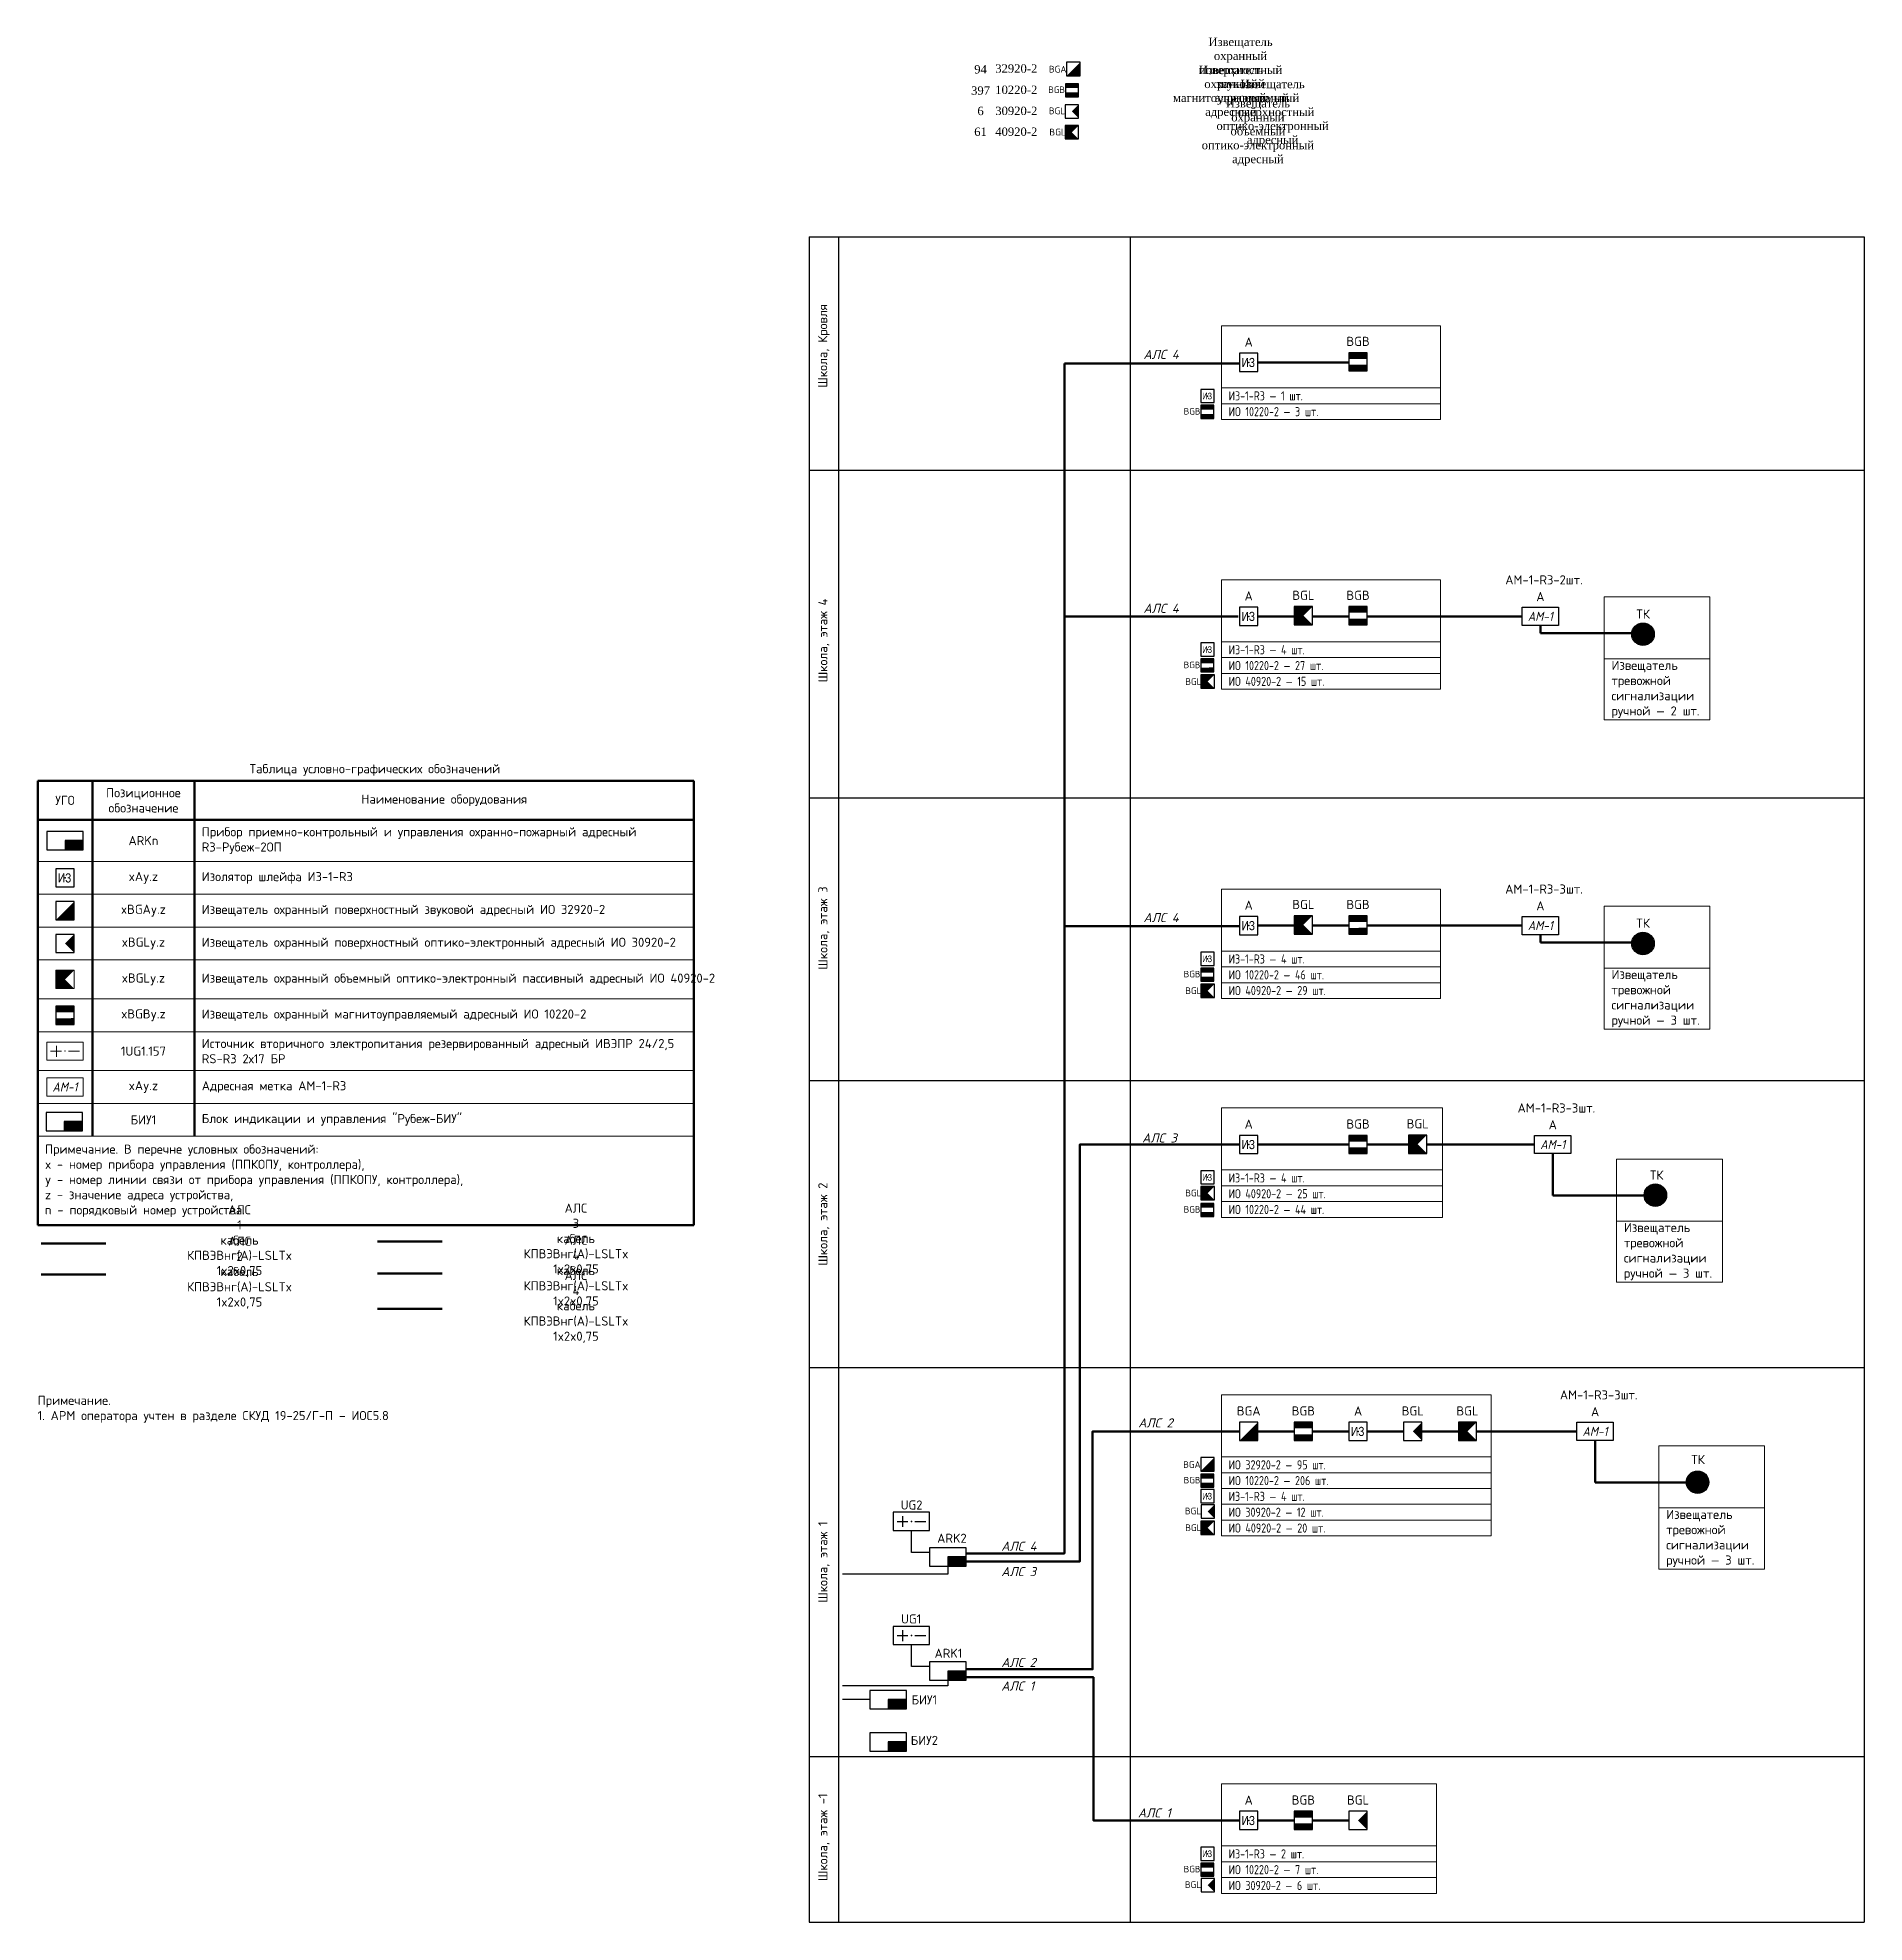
# Model space of a CAD drawing. Header units: millimetres. Extents: x 11019 to 672023, y -45952 to 891139.
# Drawn here: x 11019 to 61116, y -14095 to 37576 of the extents above; entities that cross this region are included whole.
import ezdxf
from ezdxf.enums import TextEntityAlignment as Align

# ---------------------------------------------------------------- set-up
doc = ezdxf.new("R2010")
doc.units = ezdxf.units.MM
for name, color, linetype in [('!!ВОК', 30, 'Continuous'), ('ODG - ПС', 1, 'Continuous'), ('ODG - Текст', 7, 'Continuous'), ('RC-Позиционные_обозначения', 7, 'Continuous')]:
    doc.layers.add(name, color=color, linetype=linetype)
doc.layers.add('ODG - СОТС', color=7, linetype='Continuous', true_color=0xff5800)
for name, color, linetype, lineweight in [('RC-Извещатели_охранные', 5, 'Continuous', 30), ('RC-Источники_электропитания', 3, 'Continuous', 30), ('RC-Линии_связи-Питание_12-24В', 3, 'Continuous', 30), ('RC-Приборы_управления_и_блоки_индикации', 1, 'Continuous', 30), ('RC-Прочее_оборудование', 1, 'Continuous', 30), ('RC-Таблицы', 7, 'Continuous', 0), ('текст', 7, 'Continuous', 13)]:
    doc.layers.add(name, color=color, linetype=linetype, lineweight=lineweight)
doc.styles.add('DEN', font='isocpeur.ttf', dxfattribs={"height": 300})
doc.styles.add('ISOCPEUR', font='isocpeui.ttf', dxfattribs={"height": 250})
doc.styles.add('KOSTY_STYLE', font='isocpeur.ttf')
doc.styles.add('OlympDesign', font='isocpeur.ttf', dxfattribs={"width": 0.8, "oblique": 10, "height": 250})
doc.styles.add('RubezhCAD', font='isocpeur.ttf', dxfattribs={"width": 0.8})
doc.styles.get("Standard").update_dxf_attribs({"font": 'arial.ttf'})
doc.linetypes.add('ограждение1', pattern='A,0.25,-0.1,[133,ltypeshp.shx,S=0.1,R=0,X=-0.1,Y=0],-0.1,1', length=1.45)

msp = doc.modelspace()

# ---------------------------------------------------------------- texts
at = {"color": 7, "lineweight": 30, "ltscale": 100, "char_height": 250, "width": 1074.44, "attachment_point": 1, "style": 'ISOCPEUR'}
for s, insert in [('{\\C256;АЛС 4}', (41345, 29018)), ('{\\C256;АЛС 4}', (41345, 22056)), ('{\\C256;АЛС 4}', (41345, 13579)), ('{\\C256;АЛС 3}', (41308, 7534)), ('{\\C256;АЛС 2}', (41201, -277)), ('{\\C256;АЛС 4}', (37445, -3659)), ('{\\C256;АЛС 3}', (37445, -4355)), ('{\\C256;АЛС 2}', (37445, -6845)), ('{\\C256;АЛС 1}', (37445, -7492)), ('{\\C256;АЛС 1}', (41192, -10971))]:
    msp.add_mtext(s, dxfattribs=dict(at, insert=insert))
at = {"layer": 'ODG - Текст', "insert": (10766, 757), "char_height": 250, "width": 14837.31, "attachment_point": 1, "style": 'KOSTY_STYLE'}
msp.add_mtext('\\P\\pxl1;Примечание.\\P1. АРМ оператора учтен в разделе СКУД 19-25/Г-П – ИОС5.8', dxfattribs=at)
at = {"layer": 'RC-Таблицы', "lineweight": 30, "ltscale": 30, "char_height": 250, "width": 1, "attachment_point": 5, "style": 'KOSTY_STYLE'}
for s, insert in [('{\\fTimes New Roman|b0|i0|c204|p18;\\H0.91667x;Извещатель охранный поверхностный звуковой адресный}', (44008, 36660)), ('{\\fTimes New Roman|b0|i0|c0|p18;\\H0.91667x;\\C1;94}', (36878, 36708)), ('{\\fTimes New Roman|b0|i0|c0|p18;\\H0.91667x;32920-2}', (37858, 36729)), ('{\\fTimes New Roman|b0|i0|c204|p18;\\H0.91667x;Извещатель охранный магнитоуправляемый адресный}', (43745, 36081)), ('{\\fTimes New Roman|b0|i0|c0|p18;\\H0.91667x;\\C3;397}', (36878, 36124)), ('{\\fTimes New Roman|b0|i0|c0|p18;\\H0.91667x;10220-2}', (37858, 36145)), ('{\\fTimes New Roman|b0|i0|c204|p18;\\H0.91667x;Извещатель охранный поверхностный оптико-электронный адресный}', (44888, 35505)), ('{\\fTimes New Roman|b0|i0|c0|p18;\\H0.91667x;\\C2;6}', (36878, 35566)), ('{\\fTimes New Roman|b0|i0|c0|p18;\\H0.91667x;30920-2}', (37858, 35568)), ('{\\fTimes New Roman|b0|i0|c204|p18;\\H0.91667x;Извещатель охранный объемный оптико-электронный адресный}', (44484, 34976)), ('{\\fTimes New Roman|b0|i0|c0|p18;\\H0.91667x;\\C32;\\c2648525;61}', (36878, 34996)), ('{\\fTimes New Roman|b0|i0|c0|p18;\\H0.91667x;40920-2}', (37858, 34997)), ('АМ-1-R3-2шт.', (52332, 22711)), ('АМ-1-R3-3шт.', (52332, 14233)), ('АМ-1-R3-3шт.', (52672, 8231)), ('АЛС 2 кабель КПВЭВнг(А)-LSLTx 1x2x0,75', (16554, 3717)), ('АЛС 4 кабель КПВЭВнг(А)-LSLTx 1x2x0,75', (25781, 3744)), ('АЛС 4 кабель КПВЭВнг(А)-LSLTx 1x2x0,75', (25781, 2778)), ('АМ-1-R3-3шт.', (53832, 365))]:
    msp.add_mtext(s, dxfattribs=dict(at, insert=insert))
at = {"layer": 'RC-Таблицы', "lineweight": 30, "ltscale": 30, "char_height": 250, "attachment_point": 5, "rotation": 90, "style": 'KOSTY_STYLE'}
for s, insert, width in [('Школа, Кровля', (32582, 29124), 8366.67), ('Школа, этаж 4', (32582, 21050), 8366.67), ('Школа, этаж 3', (32582, 13165), 8366.67), ('Школа, этаж 2', (32582, 5048), 7866.67), ('Школа, этаж 1', (32582, -4219), 10666.67), ('Школа, этаж -1', (32582, -11764), 7666.67)]:
    msp.add_mtext(s, dxfattribs=dict(at, insert=insert, width=width))
at = {"layer": 'текст', "color": 7, "char_height": 250, "width": 511.65, "attachment_point": 5, "style": 'DEN'}
for insert in [(55048, 21774), (55048, 13297), (55419, 6392), (56553, -1408)]:
    msp.add_mtext('ТК', dxfattribs=dict(at, insert=insert))

# ---------------------------------------------------------------- blocks, each defined once
blk = doc.blocks.new('RC-UGO-PPK-01')
blk.add_wipeout([(5, -2.5), (5, 2.5), (-5, 2.5), (-5, -2.5)]).dxf.layer = 'RC-Приборы_управления_и_блоки_индикации'
blk.add_wipeout([(-5, -2.5), (-5, 2.5), (5, 2.5), (5, -2.5)]).dxf.layer = 'RC-Приборы_управления_и_блоки_индикации'
at = {"layer": 'RC-Приборы_управления_и_блоки_индикации'}
h = blk.add_hatch(color=256, dxfattribs=at)
h.dxf.hatch_style = 1
h.paths.add_polyline_path([(5, -2.5), (5, 0), (0, 0), (0, -2.5)])
blk.add_lwpolyline([(-5, -2.5), (5, -2.5), (5, 2.5), (-5, 2.5)], close=True, dxfattribs=at)
for points in [[(5, 0), (0, 0), (0, -2.5)], [(0, 0), (5, 0)]]:
    blk.add_lwpolyline(points, dxfattribs=at)
blk.add_attdef('PSTN', text='', height=1.5, dxfattribs=at).set_placement((5, 2.5), align=Align.BOTTOM_CENTER)
blk = doc.blocks.new('RC-UGO-IZ-01')
blk.add_wipeout([(-2.5, -2.5), (-2.5, 2.5), (2.5, 2.5), (2.5, -2.5)]).dxf.layer = 'RC-Прочее_оборудование'
at = {"layer": 'RC-Прочее_оборудование'}
blk.add_lwpolyline([(-2.5, 2.5), (-2.5, -2.5), (2.5, -2.5), (2.5, 2.5), (-2.5, 2.5)], dxfattribs=at)
blk.add_point((0, 0), dxfattribs=at)
at = {"layer": 'RC-Прочее_оборудование', "width": 0.8}
blk.add_text('ИЗ', height=2.5, dxfattribs=at).set_placement((-1.97, -1.27))
at = {"layer": 'RC-Прочее_оборудование'}
blk.add_attdef('PSTN', text='', height=2.5, dxfattribs=at).set_placement((5.66, 2.58), align=Align.BOTTOM_CENTER)
blk = doc.blocks.new('RC-UGO-IOZ-02')
blk.add_wipeout([(2.5, -2.5), (2.5, 2.5), (-2.5, 2.5), (-2.5, -2.5)]).dxf.layer = 'RC-Извещатели_охранные'
blk.add_wipeout([(-2.5, -2.5), (-2.5, 2.5), (2.5, 2.5), (2.5, -2.5)]).dxf.layer = 'RC-Извещатели_охранные'
at = {"layer": 'RC-Извещатели_охранные'}
h = blk.add_hatch(color=256, dxfattribs=at)
h.dxf.hatch_style = 1
h.paths.add_polyline_path([(2.5, -2.5), (2.5, 2.5), (0, 0), (-2.5, -2.5)])
blk.add_lwpolyline([(-2.5, -2.5), (2.5, -2.5), (2.5, 2.5), (-2.5, 2.5)], close=True, dxfattribs=at)
at = {"layer": 'RC-Извещатели_охранные', "color": 7, "style": 'RubezhCAD', "width": 0.8}
blk.add_attdef('PSTN', text='', height=2.5, dxfattribs=at).set_placement((0.98, 2.6), align=Align.BOTTOM_LEFT)
blk = doc.blocks.new('RC-UGO-IOPPA-01')
blk.add_wipeout([(2.5, -2.5), (2.5, 2.5), (-2.5, 2.5), (-2.5, -2.5)]).dxf.layer = 'RC-Извещатели_охранные'
blk.add_wipeout([(-2.5, -2.5), (-2.5, 2.5), (2.5, 2.5), (2.5, -2.5)]).dxf.layer = 'RC-Извещатели_охранные'
at = {"layer": 'RC-Извещатели_охранные'}
h = blk.add_hatch(color=256, dxfattribs=at)
h.dxf.hatch_style = 1
h.paths.add_polyline_path([(2.5, -2.5), (2.5, 2.5), (0, 0)])
blk.add_lwpolyline([(-2.5, -2.5), (2.5, -2.5), (2.5, 2.5), (-2.5, 2.5)], close=True, dxfattribs=at)
blk.add_attdef('PSTN', text='', height=2.5, dxfattribs=at).set_placement((0.98, 2.6), align=Align.BOTTOM_LEFT)
blk = doc.blocks.new('RC-UGO-IOPO-02')
blk.add_wipeout([(2.5, -2.5), (2.5, 2.5), (-2.5, 2.5), (-2.5, -2.5)])
blk.add_wipeout([(-2.5, -2.5), (-2.5, 2.5), (2.5, 2.5), (2.5, -2.5)])
h = blk.add_hatch(color=256)
h.dxf.hatch_style = 1
h.paths.add_polyline_path([(2.5, -2.5), (0, 0), (2.5, 2.5), (-2.5, 2.5), (-2.5, -2.5)])
blk.add_lwpolyline([(-2.5, -2.5), (2.5, -2.5), (2.5, 2.5), (-2.5, 2.5)], close=True)
blk.add_attdef('PSTN', text='', height=2.5).set_placement((0.98, 2.6), align=Align.BOTTOM_LEFT)
blk = doc.blocks.new('RC-UGO-IOM-02')
at = {"layer": 'RC-Извещатели_охранные'}
blk.add_point((0, 0), dxfattribs=at)
blk.add_wipeout([(2.5, -2.5), (2.5, 2.5), (-2.5, 2.5), (-2.5, -2.5)]).dxf.layer = 'RC-Извещатели_охранные'
blk.add_wipeout([(-2.5, -2.5), (-2.5, 2.5), (2.5, 2.5), (2.5, -2.5)]).dxf.layer = 'RC-Извещатели_охранные'
h = blk.add_hatch(color=256, dxfattribs=at)
h.dxf.hatch_style = 1
h.paths.add_polyline_path([(2.5, 0.8), (2.5, 2.51), (-2.5, 2.5), (-2.5, 0.8)])
h = blk.add_hatch(color=256, dxfattribs=at)
h.dxf.hatch_style = 1
h.paths.add_polyline_path([(2.5, -2.5), (2.5, -0.79), (-2.5, -0.8), (-2.5, -2.5)])
blk.add_lwpolyline([(-2.5, -2.5), (2.5, -2.5), (2.5, 2.5), (-2.5, 2.5)], close=True, dxfattribs=at)
blk.add_attdef('PSTN', text='', height=2.5, dxfattribs=at).set_placement((0.98, 2.6), align=Align.BOTTOM_LEFT)
blk = doc.blocks.new('RC-UGO-IP24-02')
blk.add_wipeout([(5, -2.5), (5, 2.5), (-5, 2.5), (-5, -2.5)])
blk.add_wipeout([(-5, -2.5), (-5, 2.5), (5, 2.5), (5, -2.5)])
blk.add_lwpolyline([(-5, -2.5), (5, -2.5), (5, 2.5), (-5, 2.5)], close=True)
for points in [[(-3.94, 0), (-0.94, 0)], [(-2.37, -1.52), (-2.37, 1.48)], [(0.94, 0), (3.94, 0)]]:
    blk.add_lwpolyline(points)
blk.add_point((0, 0))
blk.add_attdef('PSTN', text='', height=2.5).set_placement((6.11, 2.42), align=Align.BOTTOM_CENTER)
blk = doc.blocks.new('RC-UGO-AM-01')
blk.add_wipeout([(-4.99, 2.5), (4.99, 2.5), (4.99, -2.5), (-4.99, -2.49)])
blk.add_point((0, 0))
blk.add_wipeout([(4.99, 2.5), (4.99, -2.5), (-4.99, -2.5), (-4.99, 2.5)])
blk.add_wipeout([(-4.99, -2.5), (-4.99, 2.5), (4.99, 2.5), (4.99, -2.5)])
blk.add_lwpolyline([(-4.99, 2.5), (4.99, 2.5), (4.99, -2.5), (-4.99, -2.5), (-4.99, 2.5)], close=True)
blk.add_lwpolyline([(-4.99, 2.5), (-4.99, 2.5)])
blk.add_lwpolyline([(-4.99, 2.5), (-4.99, 2.5)])
at = {"ltscale": 100, "style": 'ISOCPEUR', "width": 0.9}
blk.add_text('АМ-1', height=2.5, dxfattribs=at).set_placement((0, 0), align=Align.MIDDLE)
blk.add_attdef('PSTN', text='', height=2.5).set_placement((2.32, 2.4), align=Align.BOTTOM_LEFT)
blk = doc.blocks.new('*T40')
at = {"layer": 'RC-Таблицы', "color": 0, "linetype": 'ByBlock', "lineweight": 50, "ltscale": 100, "transparency": 16777216}
for p, q in [((0, 0), (18000, 0)), ((4300, 0), (4300, -9742)), ((18000, 0), (18000, -12184)), ((0, -1067), (18000, -1067)), ((0, -12184), (18000, -12184))]:
    blk.add_line(p, q, dxfattribs=at)
at = {"layer": 'RC-Таблицы', "color": 0, "linetype": 'ByBlock', "lineweight": 20, "ltscale": 100, "transparency": 16777216}
blk.add_line((0, -9742), (18000, -9742), dxfattribs=at)
at = {"layer": 'RC-Таблицы', "color": 0, "lineweight": 30, "ltscale": 100, "transparency": 16777216, "xscale": 100, "yscale": 100, "zscale": 100}
for name, p in [('RC-UGO-PPK-01', (750, -1638)), ('RC-UGO-IZ-01', (750, -2658)), ('RC-UGO-IOZ-02', (750, -3558)), ('RC-UGO-IOPPA-01', (750, -4458)), ('RC-UGO-IOPO-02', (750, -5442)), ('RC-UGO-IOM-02', (750, -6426)), ('RC-UGO-IP24-02', (750, -7409)), ('RC-UGO-AM-01', (750, -8392))]:
    blk.add_blockref(name, p, dxfattribs=at)
at = {"layer": 'RC-Таблицы', "color": 0, "lineweight": 30, "ltscale": 100, "transparency": 16777216, "char_height": 250, "style": 'KOSTY_STYLE'}
for s, insert, width, attachment_point in [('УГО', (750, -533), 1100, 5), ('Позиционное обозначение', (2900, -533), 2400, 5), ('Наименование оборудования', (11150, -533), 13300, 5), ('ARKn', (2900, -1638), 2400, 5), ('Прибор приемно-контрольный и управления охранно-пожарный адресный R3-Рубеж-2ОП', (4500, -1638), 13300, 4), ('xAy.z', (2900, -2658), 2400, 5), ('Изолятор шлейфа ИЗ-1-R3', (4500, -2658), 13300, 4), ('xBGAy.z', (2900, -3558), 2400, 5), ('Извещатель охранный поверхностный звуковой адресный ИО 32920-2', (4500, -3558), 13300, 4), ('xBGLy.z', (2900, -4458), 2400, 5), ('Извещатель охранный поверхностный оптико-электронный адресный ИО 30920-2', (4500, -4458), 13300, 4), ('xBGLy.z', (2900, -5442), 2400, 5), ('Извещатель охранный объемный оптико-электронный пассивный адресный ИО 40920-2', (4500, -5442), 13300, 4), ('xBGBy.z', (2900, -6425), 2400, 5), ('Извещатель охранный магнитоуправляемый адресный ИО 10220-2', (4500, -6425), 13300, 4), ('Источник вторичного электропитания резервированный адресный ИВЭПР 24/2,5 RS-R3 2х17 БР', (4500, -7409), 13300, 4), ('1UG1.157', (2900, -7409), 2400, 5), ('xAy.z', (2900, -8392), 2400, 5), ('Адресная метка АМ-1-R3', (4500, -8392), 13300, 4), ('БИУ1', (2900, -9292), 2400, 5), ('{\\C256;Блок индикации и управления "Рубеж-БИУ"}', (4500, -9292), 13300, 4), ('Примечание. В перечне условных обозначений:^Jx - номер прибора управления (ППКОПУ, контроллера),^Jy - номер линии связи от прибора управления (ППКОПУ, контроллера),^Jz - значение адреса устройства,^Jn - порядковый номер устройства.', (200, -10963), 17600, 4)]:
    blk.add_mtext(s, dxfattribs=dict(at, insert=insert, width=width, attachment_point=attachment_point))
at = {"layer": 'RC-Таблицы', "color": 0, "linetype": 'ByBlock', "lineweight": 50, "ltscale": 100, "transparency": 16777216}
for p, q in [((0, 0), (0, -12184)), ((1500, 0), (1500, -9742))]:
    blk.add_line(p, q, dxfattribs=at)
at = {"layer": 'RC-Таблицы', "color": 0, "linetype": 'ByBlock', "lineweight": 20, "ltscale": 100, "transparency": 16777216}
for p, q in [((0, -2208), (18000, -2208)), ((0, -3108), (18000, -3108)), ((0, -4008), (18000, -4008)), ((0, -4908), (18000, -4908)), ((0, -5975), (18000, -5975)), ((0, -6876), (18000, -6876)), ((0, -7942), (18000, -7942)), ((0, -8842), (18000, -8842))]:
    blk.add_line(p, q, dxfattribs=at)
blk = doc.blocks.new('*T2697')
at = {"layer": 'RC-Таблицы', "color": 0, "linetype": 'ByBlock', "lineweight": 5, "ltscale": 100, "transparency": 16777216}
for p, q in [((0, 0), (6011, 0)), ((0, 0), (0, -3000)), ((6011, 0), (6011, -3000)), ((0, -1700), (6011, -1700)), ((0, -2133), (6011, -2133)), ((0, -2567), (6011, -2567)), ((0, -3000), (6011, -3000))]:
    blk.add_line(p, q, dxfattribs=at)
at = {"layer": 'RC-Таблицы', "color": 0, "lineweight": 30, "ltscale": 100, "transparency": 16777216, "char_height": 250, "width": 5611.07, "attachment_point": 4, "style": 'RubezhCAD'}
for s, insert in [('ИЗ-1-R3 — 4 шт.', (200, -1917)), ('ИО 10220-2 — {\\C3;46 шт.}', (200, -2350)), ('ИО 40920-2 — 29{\\C32;\\c2648525; шт.}', (200, -2783))]:
    blk.add_mtext(s, dxfattribs=dict(at, insert=insert))
blk = doc.blocks.new('*T2698')
at = {"layer": 'RC-Таблицы', "color": 0, "linetype": 'ByBlock', "lineweight": 5, "ltscale": 100, "transparency": 16777216}
for p, q in [((0, 0), (7400, 0)), ((0, 0), (0, -3867)), ((7400, 0), (7400, -3867)), ((0, -1700), (7400, -1700)), ((0, -2133), (7400, -2133)), ((0, -2567), (7400, -2567)), ((0, -3000), (7400, -3000)), ((0, -3433), (7400, -3433)), ((0, -3867), (7400, -3867))]:
    blk.add_line(p, q, dxfattribs=at)
at = {"layer": 'RC-Таблицы', "color": 0, "lineweight": 30, "ltscale": 100, "transparency": 16777216, "char_height": 250, "width": 7000, "attachment_point": 4, "style": 'RubezhCAD'}
for s, insert in [('ИО 32920-2 —{\\C1; 95 шт.}', (200, -1917)), ('ИО 10220-2 — {\\C3;206 шт.}', (200, -2350)), ('ИЗ-1-R3 — 4 шт.', (200, -2783)), ('ИО 30920-2 — {\\C2;12 шт.}', (200, -3217)), ('ИО 40920-2 — {\\C30;\\c2254834;20 шт.}', (200, -3650))]:
    blk.add_mtext(s, dxfattribs=dict(at, insert=insert))
blk = doc.blocks.new('*T2699')
at = {"layer": 'RC-Таблицы', "color": 0, "linetype": 'ByBlock', "lineweight": 5, "ltscale": 100, "transparency": 16777216}
for p, q in [((0, 0), (5900, 0)), ((0, 0), (0, -3000)), ((5900, 0), (5900, -3000)), ((0, -1700), (5900, -1700)), ((0, -2133), (5900, -2133)), ((0, -2567), (5900, -2567)), ((0, -3000), (5900, -3000))]:
    blk.add_line(p, q, dxfattribs=at)
at = {"layer": 'RC-Таблицы', "color": 0, "lineweight": 30, "ltscale": 100, "transparency": 16777216, "char_height": 250, "width": 5500, "attachment_point": 4, "style": 'RubezhCAD'}
for s, insert in [('ИЗ-1-R3 — 2 шт.', (200, -1917)), ('ИО 10220-2 — {\\C3;7 шт.}', (200, -2350)), ('ИО 30920-2 — {\\C2;6 шт.}', (200, -2783))]:
    blk.add_mtext(s, dxfattribs=dict(at, insert=insert))
blk = doc.blocks.new('*T2700')
at = {"layer": 'RC-Таблицы', "color": 0, "linetype": 'ByBlock', "lineweight": 5, "ltscale": 100, "transparency": 16777216}
for p, q in [((0, 0), (6068, 0)), ((0, 0), (0, -3000)), ((6068, 0), (6068, -3000)), ((0, -1700), (6068, -1700)), ((0, -2133), (6068, -2133)), ((0, -2567), (6068, -2567)), ((0, -3000), (6068, -3000))]:
    blk.add_line(p, q, dxfattribs=at)
at = {"layer": 'RC-Таблицы', "color": 0, "lineweight": 30, "ltscale": 100, "transparency": 16777216, "char_height": 250, "width": 5668.3, "attachment_point": 4, "style": 'RubezhCAD'}
for s, insert in [('ИЗ-1-R3 — 4 шт.', (200, -1917)), ('ИО 40920-2 — {\\C32;\\c2648525;25 шт.}', (200, -2350)), ('ИО 10220-2 —{\\C3; 44 шт.}', (200, -2783))]:
    blk.add_mtext(s, dxfattribs=dict(at, insert=insert))
blk = doc.blocks.new('*T2701')
at = {"layer": 'RC-Таблицы', "color": 0, "linetype": 'ByBlock', "lineweight": 5, "ltscale": 100, "transparency": 16777216}
for p, q in [((0, 0), (2900, 0)), ((0, 0), (0, -3375)), ((2900, 0), (2900, -3375)), ((0, -1700), (2900, -1700)), ((0, -3375), (2900, -3375))]:
    blk.add_line(p, q, dxfattribs=at)
at = {"layer": 'RC-Таблицы', "color": 0, "lineweight": 30, "ltscale": 100, "transparency": 16777216, "insert": (200, -2537.5), "char_height": 250, "width": 2500, "attachment_point": 4, "style": 'KOSTY_STYLE'}
blk.add_mtext('Извещатель тревожной сигнализации ручной — 3 шт.', dxfattribs=at)
blk = doc.blocks.new('*T2702')
at = {"layer": 'RC-Таблицы', "color": 0, "linetype": 'ByBlock', "lineweight": 5, "ltscale": 100, "transparency": 16777216}
for p, q in [((0, 0), (2900, 0)), ((0, 0), (0, -3375)), ((2900, 0), (2900, -3375)), ((0, -1700), (2900, -1700)), ((0, -3375), (2900, -3375))]:
    blk.add_line(p, q, dxfattribs=at)
at = {"layer": 'RC-Таблицы', "color": 0, "lineweight": 30, "ltscale": 100, "transparency": 16777216, "insert": (200, -2537.5), "char_height": 250, "width": 2500, "attachment_point": 4, "style": 'KOSTY_STYLE'}
blk.add_mtext('Извещатель тревожной сигнализации ручной — 3 шт.', dxfattribs=at)
blk = doc.blocks.new('*T2703')
at = {"layer": 'RC-Таблицы', "color": 0, "linetype": 'ByBlock', "lineweight": 5, "ltscale": 100, "transparency": 16777216}
for p, q in [((0, 0), (2900, 0)), ((0, 0), (0, -3375)), ((2900, 0), (2900, -3375)), ((0, -1700), (2900, -1700)), ((0, -3375), (2900, -3375))]:
    blk.add_line(p, q, dxfattribs=at)
at = {"layer": 'RC-Таблицы', "color": 0, "lineweight": 30, "ltscale": 100, "transparency": 16777216, "insert": (200, -2537.5), "char_height": 250, "width": 2500, "attachment_point": 4, "style": 'KOSTY_STYLE'}
blk.add_mtext('Извещатель тревожной сигнализации ручной — 3 шт.', dxfattribs=at)
blk = doc.blocks.new('*T2704')
at = {"layer": 'RC-Таблицы', "color": 0, "linetype": 'ByBlock', "lineweight": 5, "ltscale": 100, "transparency": 16777216}
for p, q in [((0, 0), (6011, 0)), ((0, 0), (0, -2567)), ((6011, 0), (6011, -2567)), ((0, -1700), (6011, -1700)), ((0, -2133), (6011, -2133)), ((0, -2567), (6011, -2567))]:
    blk.add_line(p, q, dxfattribs=at)
at = {"layer": 'RC-Таблицы', "color": 0, "lineweight": 30, "ltscale": 100, "transparency": 16777216, "char_height": 250, "width": 5611.07, "attachment_point": 4, "style": 'RubezhCAD'}
for s, insert in [('ИЗ-1-R3 — 1 шт.', (200, -1917)), ('ИО 10220-2 — {\\C3;3 шт.}', (200, -2350))]:
    blk.add_mtext(s, dxfattribs=dict(at, insert=insert))
blk = doc.blocks.new('*U36')
at = {"layer": 'ODG - ПС'}
h = blk.add_hatch(color=20, dxfattribs=at)
h.dxf.hatch_style = 1
h.set_gradient(color1=(255, 88, 0), color2=(255, 96, 10), one_color=1, tint=0.52, name='CYLINDER')
h.paths.add_polyline_path([(75, 0, 1), (-75, 0, 1)])
at = {"layer": 'ODG - СОТС', "lineweight": 30}
h = blk.add_hatch(color=7, dxfattribs=at)
h.dxf.hatch_style = 1
h.set_gradient(color1=(255, 255, 255), one_color=1, tint=1, name='INVCYLINDER')
h.paths.add_polyline_path([(-150, 0, 1), (150, 0, 1)])
h.paths.add_polyline_path([(75, 0, -1), (-75, 0, -1)], flags=16)
for radius in [150, 75]:
    blk.add_circle((0, 0), radius, dxfattribs=at)
at = {"layer": 'ODG - Текст', "style": 'OlympDesign', "oblique": 15, "width": 0.8}
blk.add_attdef('НОМЕР', text='', height=250, dxfattribs=at).set_placement((0, 325), align=Align.MIDDLE_CENTER)
blk = doc.blocks.new('*U37')
at = {"layer": 'ODG - ПС'}
h = blk.add_hatch(color=20, dxfattribs=at)
h.dxf.hatch_style = 1
h.set_gradient(color1=(255, 88, 0), color2=(255, 96, 10), one_color=1, tint=0.52, name='CYLINDER')
h.paths.add_polyline_path([(75, 0, 1), (-75, 0, 1)])
at = {"layer": 'ODG - СОТС', "lineweight": 30}
h = blk.add_hatch(color=7, dxfattribs=at)
h.dxf.hatch_style = 1
h.set_gradient(color1=(255, 255, 255), one_color=1, tint=1, name='INVCYLINDER')
h.paths.add_polyline_path([(-150, 0, 1), (150, 0, 1)])
h.paths.add_polyline_path([(75, 0, -1), (-75, 0, -1)], flags=16)
for radius in [150, 75]:
    blk.add_circle((0, 0), radius, dxfattribs=at)
at = {"layer": 'ODG - Текст', "style": 'OlympDesign', "oblique": 15, "width": 0.8}
blk.add_attdef('НОМЕР', text='', height=250, dxfattribs=at).set_placement((0, 325), align=Align.MIDDLE_CENTER)
blk = doc.blocks.new('*U38')
at = {"layer": 'ODG - ПС'}
h = blk.add_hatch(color=20, dxfattribs=at)
h.dxf.hatch_style = 1
h.set_gradient(color1=(255, 88, 0), color2=(255, 96, 10), one_color=1, tint=0.52, name='CYLINDER')
h.paths.add_polyline_path([(75, 0, 1), (-75, 0, 1)])
at = {"layer": 'ODG - СОТС', "lineweight": 30}
h = blk.add_hatch(color=7, dxfattribs=at)
h.dxf.hatch_style = 1
h.set_gradient(color1=(255, 255, 255), one_color=1, tint=1, name='INVCYLINDER')
h.paths.add_polyline_path([(-150, 0, 1), (150, 0, 1)])
h.paths.add_polyline_path([(75, 0, -1), (-75, 0, -1)], flags=16)
for radius in [150, 75]:
    blk.add_circle((0, 0), radius, dxfattribs=at)
at = {"layer": 'ODG - Текст', "style": 'OlympDesign', "oblique": 15, "width": 0.8}
blk.add_attdef('НОМЕР', text='', height=250, dxfattribs=at).set_placement((0, 325), align=Align.MIDDLE_CENTER)
blk = doc.blocks.new('*T2705')
at = {"layer": 'RC-Таблицы', "color": 0, "linetype": 'ByBlock', "lineweight": 5, "ltscale": 100, "transparency": 16777216}
for p, q in [((0, 0), (6011, 0)), ((0, 0), (0, -3000)), ((6011, 0), (6011, -3000)), ((0, -1700), (6011, -1700)), ((0, -2133), (6011, -2133)), ((0, -2567), (6011, -2567)), ((0, -3000), (6011, -3000))]:
    blk.add_line(p, q, dxfattribs=at)
at = {"layer": 'RC-Таблицы', "color": 0, "lineweight": 30, "ltscale": 100, "transparency": 16777216, "char_height": 250, "width": 5611.07, "attachment_point": 4, "style": 'RubezhCAD'}
for s, insert in [('ИЗ-1-R3 — 4 шт.', (200, -1917)), ('ИО 10220-2 — {\\C3;27 шт.}', (200, -2350)), ('ИО 40920-2 — 15{\\C32;\\c2648525; шт.}', (200, -2783))]:
    blk.add_mtext(s, dxfattribs=dict(at, insert=insert))
blk = doc.blocks.new('*T2706')
at = {"layer": 'RC-Таблицы', "color": 0, "linetype": 'ByBlock', "lineweight": 5, "ltscale": 100, "transparency": 16777216}
for p, q in [((0, 0), (2900, 0)), ((0, 0), (0, -3375)), ((2900, 0), (2900, -3375)), ((0, -1700), (2900, -1700)), ((0, -3375), (2900, -3375))]:
    blk.add_line(p, q, dxfattribs=at)
at = {"layer": 'RC-Таблицы', "color": 0, "lineweight": 30, "ltscale": 100, "transparency": 16777216, "insert": (200, -2537.5), "char_height": 250, "width": 2500, "attachment_point": 4, "style": 'KOSTY_STYLE'}
blk.add_mtext('Извещатель тревожной сигнализации ручной — 2 шт.', dxfattribs=at)

# ---------------------------------------------------------------- linework, layer by layer
at = {"layer": '!!ВОК', "color": 60, "linetype": 'ограждение1', "lineweight": 50, "ltscale": 500}
msp.add_line((44232, 28673), (46985, 28673), dxfattribs=at)
at = {"layer": '!!ВОК', "color": 3, "linetype": 'ограждение1', "lineweight": 50, "ltscale": 500}
for p, q in [((44232, 21711), (52232, 21711)), ((52232, 21711), (52232, 21246)), ((52232, 21246), (54732, 21246)), ((44232, 13233), (52232, 13233)), ((52232, 13233), (52232, 12768)), ((52232, 12768), (54732, 12768))]:
    msp.add_line(p, q, dxfattribs=at)
at = {"layer": '!!ВОК', "color": 6, "linetype": 'ограждение1', "lineweight": 50, "ltscale": 500}
for p, q in [((44232, 7231), (50232, 7231)), ((50232, 7231), (52073, 7233)), ((52572, 7231), (52572, 5831)), ((52572, 5831), (55072, 5831))]:
    msp.add_line(p, q, dxfattribs=at)
at = {"layer": '!!ВОК', "color": 1, "linetype": 'ограждение1', "lineweight": 50, "ltscale": 500}
for p, q in [((44232, -635), (53732, -635)), ((53732, -635), (53732, -2035)), ((53732, -2035), (56232, -2035))]:
    msp.add_line(p, q, dxfattribs=at)
at = {"layer": '!!ВОК', "color": 5, "linetype": 'ограждение1', "lineweight": 50, "ltscale": 500}
msp.add_line((44232, -11302), (47232, -11302), dxfattribs=at)
at = {"layer": '!!ВОК', "color": 3, "linetype": 'ограждение1', "lineweight": 50, "ltscale": 500}
msp.add_lwpolyline([(39176, 13217), (39176, 28643)], dxfattribs=at)
at = {"layer": '!!ВОК', "color": 5, "linetype": 'ограждение1', "lineweight": 50, "ltscale": 5}
msp.add_lwpolyline([(11114, 4513), (12888, 4513)], dxfattribs=at)
at = {"layer": '!!ВОК', "color": 6, "linetype": 'ограждение1', "lineweight": 50, "ltscale": 5}
msp.add_lwpolyline([(20342, 4568), (22115, 4568)], dxfattribs=at)
at = {"layer": '!!ВОК', "color": 1, "linetype": 'ограждение1', "lineweight": 50, "ltscale": 5}
msp.add_lwpolyline([(11114, 3662), (12888, 3662)], dxfattribs=at)
at = {"layer": '!!ВОК', "color": 30, "linetype": 'ограждение1', "lineweight": 50, "ltscale": 5, "true_color": 0xf26722}
msp.add_lwpolyline([(20342, 3689), (22115, 3689)], dxfattribs=at)
at = {"layer": '!!ВОК', "color": 3, "linetype": 'ограждение1', "lineweight": 50, "ltscale": 5}
msp.add_lwpolyline([(20342, 2723), (22115, 2723)], dxfattribs=at)
at = {"layer": 'RC-Линии_связи-Питание_12-24В', "ltscale": 100}
for points in [[(35982, -4079), (35982, -3954), (34982, -3954), (34982, -3354)], [(35982, -7208), (35982, -7083), (34982, -7083), (34982, -6483)]]:
    msp.add_lwpolyline(points, dxfattribs=at)
at = {"layer": 'RC-Таблицы', "lineweight": 30, "ltscale": 30}
for p, q in [((32182, 32116), (32182, -14095)), ((32182, 32116), (61116, 32116)), ((32982, 32116), (32982, -14095)), ((40982, 32116), (40982, -14095)), ((61116, 32116), (61116, -14095)), ((32182, 25715), (61116, 25715)), ((32182, 16737), (61116, 16737)), ((32182, 8981), (61116, 8981)), ((32182, 1115), (61116, 1115)), ((32182, -9552), (61116, -9552)), ((32182, -14095), (61116, -14095))]:
    msp.add_line(p, q, dxfattribs=at)

# ---------------------------------------------------------------- block references
for name, p in [('*T2704', (43482, 29673)), ('*T2705', (43482, 22711)), ('*T2706', (53982, 22246)), ('*T40', (11019, 17199)), ('*T2697', (43482, 14233)), ('*T2703', (53982, 13768)), ('*T2700', (43482, 8231)), ('*T2701', (54322, 6831)), ('*T2698', (43482, 365)), ('*T2702', (55482, -1035)), ('*T2699', (43482, -10302))]:
    msp.add_blockref(name, p)
at = {"color": 5, "lineweight": 30, "xscale": 2.054613688905472, "yscale": 2.054613688905472, "zscale": 2.054613688905472, "rotation": 180}
for name, p in [('*U38', (55046, 21220)), ('*U38', (55046, 12743)), ('*U37', (55385, 5842)), ('*U36', (56544, -2031))]:
    msp.add_blockref(name, p, dxfattribs=at)
at = {"layer": 'RC-Извещатели_охранные', "lineweight": 30, "ltscale": 30}
ref = msp.add_blockref('RC-UGO-IOZ-02', (39424, 36717), dxfattribs=dict(at, xscale=73.7410250443927, yscale=73.7410250443927, zscale=73.7410250443927))
ref.add_attrib('PSTN', 'BGA', dxfattribs={"layer": 'RC-Позиционные_обозначения', "height": 184.4, "style": 'RubezhCAD'}).set_placement((38994, 36565), align=Align.BOTTOM_CENTER)
ref = msp.add_blockref('RC-UGO-IOPPA-01', (39380, 35554), dxfattribs=dict(at, xscale=73.63226959607393, yscale=73.63226959607393, zscale=73.63226959607393))
ref.add_attrib('PSTN', 'BGL', dxfattribs={"layer": 'RC-Позиционные_обозначения', "height": 184.1, "style": 'RubezhCAD'}).set_placement((38976, 35423), align=Align.BOTTOM_CENTER)
at = {"layer": 'RC-Приборы_управления_и_блоки_индикации', "color": 1, "lineweight": 30, "ltscale": 30}
ref = msp.add_blockref('RC-UGO-PPK-01', (34343, -7991), dxfattribs=dict(at, xscale=100, yscale=100, zscale=100))
ref.add_attrib('PSTN', 'БИУ1', dxfattribs={"layer": 'RC-Позиционные_обозначения', "height": 250, "style": 'KOSTY_STYLE'}).set_placement((35337, -7870), align=Align.TOP_CENTER)

msp.set_redraw_order([(e.dxf.handle, doc.entitydb.next_handle()) for e in msp.query("TEXT MTEXT ATTDEF DIMENSION ARC_DIMENSION")])  # texts and dimensions are drawn at this point

# ---------------------------------------------------------------- next in the draw order: linework, layer by layer
at = {"color": 6, "ltscale": 100}
msp.add_lwpolyline([(33843, -7991), (33094, -7991)], dxfattribs=at)

# ---------------------------------------------------------------- next in the draw order: block references
at = {"layer": 'RC-Извещатели_охранные', "lineweight": 30, "ltscale": 30}
ref = msp.add_blockref('RC-UGO-IOM-02', (39386, 36135), dxfattribs=dict(at, xscale=71.56736746097597, yscale=71.56736746097597, zscale=71.56736746097597))
ref.add_attrib('PSTN', 'BGB', dxfattribs={"layer": 'RC-Позиционные_обозначения', "height": 178.9, "style": 'RubezhCAD'}).set_placement((38964, 36006), align=Align.BOTTOM_CENTER)
ref = msp.add_blockref('RC-UGO-IOPO-02', (39382, 34985), dxfattribs=dict(at, xscale=73.93494169183789, yscale=73.93494169183789, zscale=73.93494169183789))
ref.add_attrib('PSTN', 'BGL', dxfattribs={"layer": 'RC-Позиционные_обозначения', "height": 184.8, "style": 'RubezhCAD'}).set_placement((38990, 34839), align=Align.BOTTOM_CENTER)
ref = msp.add_blockref('RC-UGO-IOM-02', (47232, 28690), dxfattribs=dict(at, xscale=100, yscale=100, zscale=100))
ref.add_attrib('PSTN', 'BGB', dxfattribs={"layer": 'RC-Позиционные_обозначения', "height": 250, "style": 'RubezhCAD'}).set_placement((47232, 29050), align=Align.BOTTOM_CENTER)
ref = msp.add_blockref('RC-UGO-IOPO-02', (45732, 21728), dxfattribs=dict(at, xscale=100, yscale=100, zscale=100))
ref.add_attrib('PSTN', 'BGL', dxfattribs={"layer": 'RC-Позиционные_обозначения', "height": 250, "style": 'RubezhCAD'}).set_placement((45732, 22088), align=Align.BOTTOM_CENTER)
ref = msp.add_blockref('RC-UGO-IOM-02', (47232, 21728), dxfattribs=dict(at, xscale=100, yscale=100, zscale=100))
ref.add_attrib('PSTN', 'BGB', dxfattribs={"layer": 'RC-Позиционные_обозначения', "height": 250, "style": 'RubezhCAD'}).set_placement((47232, 22088), align=Align.BOTTOM_CENTER)
ref = msp.add_blockref('RC-UGO-IOPO-02', (45732, 13250), dxfattribs=dict(at, xscale=100, yscale=100, zscale=100))
ref.add_attrib('PSTN', 'BGL', dxfattribs={"layer": 'RC-Позиционные_обозначения', "height": 250, "style": 'RubezhCAD'}).set_placement((45732, 13611), align=Align.BOTTOM_CENTER)
ref = msp.add_blockref('RC-UGO-IOM-02', (47232, 13250), dxfattribs=dict(at, xscale=100, yscale=100, zscale=100))
ref.add_attrib('PSTN', 'BGB', dxfattribs={"layer": 'RC-Позиционные_обозначения', "height": 250, "style": 'RubezhCAD'}).set_placement((47232, 13611), align=Align.BOTTOM_CENTER)
ref = msp.add_blockref('RC-UGO-IOM-02', (47232, 7231), dxfattribs=dict(at, xscale=100, yscale=100, zscale=100))
ref.add_attrib('PSTN', 'BGB', dxfattribs={"layer": 'RC-Позиционные_обозначения', "height": 250, "style": 'RubezhCAD'}).set_placement((47232, 7592), align=Align.BOTTOM_CENTER)
ref = msp.add_blockref('RC-UGO-IOPO-02', (48868, 7237), dxfattribs=dict(at, xscale=100, yscale=100, zscale=100))
ref.add_attrib('PSTN', 'BGL', dxfattribs={"layer": 'RC-Позиционные_обозначения', "height": 250, "style": 'RubezhCAD'}).set_placement((48868, 7597), align=Align.BOTTOM_CENTER)
ref = msp.add_blockref('RC-UGO-IOM-02', (45732, -635), dxfattribs=dict(at, xscale=100, yscale=100, zscale=100))
ref.add_attrib('PSTN', 'BGB', dxfattribs={"layer": 'RC-Позиционные_обозначения', "height": 250, "style": 'RubezhCAD'}).set_placement((45732, -275), align=Align.BOTTOM_CENTER)
ref = msp.add_blockref('RC-UGO-IOPPA-01', (48732, -635), dxfattribs=dict(at, xscale=100, yscale=100, zscale=100))
ref.add_attrib('PSTN', 'BGL', dxfattribs={"layer": 'RC-Позиционные_обозначения', "height": 250, "style": 'RubezhCAD'}).set_placement((48732, -275), align=Align.BOTTOM_CENTER)
ref = msp.add_blockref('RC-UGO-IOPO-02', (50232, -635), dxfattribs=dict(at, xscale=100, yscale=100, zscale=100))
ref.add_attrib('PSTN', 'BGL', dxfattribs={"layer": 'RC-Позиционные_обозначения', "height": 250, "style": 'RubezhCAD'}).set_placement((50232, -275), align=Align.BOTTOM_CENTER)
ref = msp.add_blockref('RC-UGO-IOM-02', (45732, -11302), dxfattribs=dict(at, xscale=100, yscale=100, zscale=100))
ref.add_attrib('PSTN', 'BGB', dxfattribs={"layer": 'RC-Позиционные_обозначения', "height": 250, "style": 'RubezhCAD'}).set_placement((45732, -10942), align=Align.BOTTOM_CENTER)
ref = msp.add_blockref('RC-UGO-IOPPA-01', (47232, -11302), dxfattribs=dict(at, xscale=100, yscale=100, zscale=100))
ref.add_attrib('PSTN', 'BGL', dxfattribs={"layer": 'RC-Позиционные_обозначения', "height": 250, "style": 'RubezhCAD'}).set_placement((47232, -10942), align=Align.BOTTOM_CENTER)
ref = msp.add_blockref('RC-UGO-IOPPA-01', (43109, -13077), dxfattribs=dict(at, xscale=73.63226959607393, yscale=73.63226959607393, zscale=73.63226959607393))
ref.add_attrib('PSTN', 'BGL', dxfattribs={"layer": 'RC-Позиционные_обозначения', "height": 184.1, "style": 'RubezhCAD'}).set_placement((42705, -13209), align=Align.BOTTOM_CENTER)
at = {"layer": 'RC-Источники_электропитания', "color": 1, "lineweight": 30, "ltscale": 30}
ref = msp.add_blockref('RC-UGO-IP24-02', (34982, -6233), dxfattribs=dict(at, xscale=100, yscale=100, zscale=100))
ref.add_attrib('PSTN', 'UG1', dxfattribs={"layer": 'RC-Позиционные_обозначения', "height": 250, "style": 'KOSTY_STYLE'}).set_placement((34974, -5653), align=Align.TOP_CENTER)
at = {"layer": 'RC-Приборы_управления_и_блоки_индикации', "color": 1, "lineweight": 30, "ltscale": 30, "xscale": 100, "yscale": 100, "zscale": 100}
msp.add_blockref('RC-UGO-PPK-01', (11748, 7858), dxfattribs=at)
at = {"layer": 'RC-Приборы_управления_и_блоки_индикации', "color": 1, "lineweight": 30, "ltscale": 30}
ref = msp.add_blockref('RC-UGO-PPK-01', (35982, -4079), dxfattribs=dict(at, xscale=100, yscale=100, zscale=100))
ref.add_attrib('PSTN', 'ARK2', dxfattribs={"layer": 'RC-Позиционные_обозначения', "height": 250, "style": 'KOSTY_STYLE'}).set_placement((36093, -3441), align=Align.TOP_CENTER)
ref = msp.add_blockref('RC-UGO-PPK-01', (34343, -9150), dxfattribs=dict(at, xscale=100, yscale=100, zscale=100))
ref.add_attrib('PSTN', 'БИУ2', dxfattribs={"layer": 'RC-Позиционные_обозначения', "height": 250, "style": 'KOSTY_STYLE'}).set_placement((35337, -8982), align=Align.TOP_CENTER)
at = {"layer": 'RC-Прочее_оборудование', "lineweight": 30, "ltscale": 30}
ref = msp.add_blockref('RC-UGO-IZ-01', (44232, 28673), dxfattribs=dict(at, xscale=100, yscale=100, zscale=100))
ref.add_attrib('PSTN', 'A', dxfattribs={"layer": 'RC-Позиционные_обозначения', "height": 250, "style": 'RubezhCAD'}).set_placement((44232, 29031), align=Align.BOTTOM_CENTER)
at = {"layer": 'RC-Прочее_оборудование', "lineweight": 30, "ltscale": 30, "xscale": 72.78425423949778, "yscale": 72.78425423949778, "zscale": 72.78425423949778}
for p in [(43101, 27752), (43101, 20800), (43101, 12322), (43101, 6330), (43101, -2411), (43101, -12215)]:
    msp.add_blockref('RC-UGO-IZ-01', p, dxfattribs=at)
at = {"layer": 'RC-Прочее_оборудование', "lineweight": 30, "ltscale": 30}
ref = msp.add_blockref('RC-UGO-IZ-01', (44232, 21711), dxfattribs=dict(at, xscale=100, yscale=100, zscale=100))
ref.add_attrib('PSTN', 'A', dxfattribs={"layer": 'RC-Позиционные_обозначения', "height": 250, "style": 'RubezhCAD'}).set_placement((44232, 22069), align=Align.BOTTOM_CENTER)
ref = msp.add_blockref('RC-UGO-AM-01', (52232, 21711), dxfattribs=dict(at, xscale=100, yscale=100, zscale=100))
ref.add_attrib('PSTN', 'A', dxfattribs={"layer": 'RC-Позиционные_обозначения', "height": 250, "style": 'RubezhCAD'}).set_placement((52232, 22051), align=Align.BOTTOM_CENTER)
ref = msp.add_blockref('RC-UGO-IZ-01', (44232, 13233), dxfattribs=dict(at, xscale=100, yscale=100, zscale=100))
ref.add_attrib('PSTN', 'A', dxfattribs={"layer": 'RC-Позиционные_обозначения', "height": 250, "style": 'RubezhCAD'}).set_placement((44232, 13591), align=Align.BOTTOM_CENTER)
ref = msp.add_blockref('RC-UGO-AM-01', (52232, 13233), dxfattribs=dict(at, xscale=100, yscale=100, zscale=100))
ref.add_attrib('PSTN', 'A', dxfattribs={"layer": 'RC-Позиционные_обозначения', "height": 250, "style": 'RubezhCAD'}).set_placement((52232, 13574), align=Align.BOTTOM_CENTER)
ref = msp.add_blockref('RC-UGO-IZ-01', (44232, 7231), dxfattribs=dict(at, xscale=100, yscale=100, zscale=100))
ref.add_attrib('PSTN', 'A', dxfattribs={"layer": 'RC-Позиционные_обозначения', "height": 250, "style": 'RubezhCAD'}).set_placement((44232, 7589), align=Align.BOTTOM_CENTER)
ref = msp.add_blockref('RC-UGO-AM-01', (52572, 7231), dxfattribs=dict(at, xscale=100, yscale=100, zscale=100))
ref.add_attrib('PSTN', 'A', dxfattribs={"layer": 'RC-Позиционные_обозначения', "height": 250, "style": 'RubezhCAD'}).set_placement((52572, 7572), align=Align.BOTTOM_CENTER)
ref = msp.add_blockref('RC-UGO-IZ-01', (47232, -635), dxfattribs=dict(at, xscale=100, yscale=100, zscale=100))
ref.add_attrib('PSTN', 'A', dxfattribs={"layer": 'RC-Позиционные_обозначения', "height": 250, "style": 'RubezhCAD'}).set_placement((47232, -277), align=Align.BOTTOM_CENTER)
ref = msp.add_blockref('RC-UGO-AM-01', (53732, -635), dxfattribs=dict(at, xscale=100, yscale=100, zscale=100))
ref.add_attrib('PSTN', 'A', dxfattribs={"layer": 'RC-Позиционные_обозначения', "height": 250, "style": 'RubezhCAD'}).set_placement((53732, -295), align=Align.BOTTOM_CENTER)
ref = msp.add_blockref('RC-UGO-IZ-01', (44232, -11302), dxfattribs=dict(at, xscale=100, yscale=100, zscale=100))
ref.add_attrib('PSTN', 'A', dxfattribs={"layer": 'RC-Позиционные_обозначения', "height": 250, "style": 'RubezhCAD'}).set_placement((44232, -10944), align=Align.BOTTOM_CENTER)

# ---------------------------------------------------------------- next in the draw order: texts
at = {"layer": 'RC-Таблицы', "lineweight": 30, "ltscale": 30, "char_height": 250, "attachment_point": 5, "style": 'KOSTY_STYLE'}
for s, insert, width in [('Таблица условно-графических обозначений', (20269, 17499), 15000), ('АЛС 1 кабель КПВЭВнг(А)-LSLTx 1x2x0,75', (16554, 4579), 1), ('АЛС 3 кабель КПВЭВнг(А)-LSLTx 1x2x0,75', (25781, 4623), 1)]:
    msp.add_mtext(s, dxfattribs=dict(at, insert=insert, width=width))

# ---------------------------------------------------------------- next in the draw order: linework, layer by layer
at = {"layer": '!!ВОК', "color": 3, "linetype": 'ограждение1', "lineweight": 50, "ltscale": 500}
msp.add_line((39176, 21711), (43943, 21711), dxfattribs=at)
for points in [[(39176, 28643), (43982, 28643)], [(43982, 13217), (39176, 13217), (39176, -3983), (36482, -3983)]]:
    msp.add_lwpolyline(points, dxfattribs=at)
at = {"layer": '!!ВОК', "color": 6, "linetype": 'ограждение1', "lineweight": 50, "ltscale": 500}
msp.add_lwpolyline([(43982, 7231), (39601, 7231), (39601, -4199), (36482, -4199)], dxfattribs=at)
at = {"color": 6, "ltscale": 100}
msp.add_lwpolyline([(35982, -4329), (35982, -4547), (33094, -4547)], dxfattribs=at)

# ---------------------------------------------------------------- next in the draw order: block references
at = {"layer": 'RC-Извещатели_охранные', "lineweight": 30, "ltscale": 30}
ref = msp.add_blockref('RC-UGO-IOM-02', (43100, 27318), dxfattribs=dict(at, xscale=71.56736746097597, yscale=71.56736746097597, zscale=71.56736746097597))
ref.add_attrib('PSTN', 'BGB', dxfattribs={"layer": 'RC-Позиционные_обозначения', "height": 178.9, "style": 'RubezhCAD'}).set_placement((42678, 27189), align=Align.BOTTOM_CENTER)
ref = msp.add_blockref('RC-UGO-IOM-02', (43100, 20365), dxfattribs=dict(at, xscale=71.56736746097597, yscale=71.56736746097597, zscale=71.56736746097597))
ref.add_attrib('PSTN', 'BGB', dxfattribs={"layer": 'RC-Позиционные_обозначения', "height": 178.9, "style": 'RubezhCAD'}).set_placement((42678, 20236), align=Align.BOTTOM_CENTER)
ref = msp.add_blockref('RC-UGO-IOM-02', (43100, -12651), dxfattribs=dict(at, xscale=71.56736746097597, yscale=71.56736746097597, zscale=71.56736746097597))
ref.add_attrib('PSTN', 'BGB', dxfattribs={"layer": 'RC-Позиционные_обозначения', "height": 178.9, "style": 'RubezhCAD'}).set_placement((42678, -12780), align=Align.BOTTOM_CENTER)
at = {"layer": 'RC-Источники_электропитания', "color": 0, "lineweight": 30, "ltscale": 30}
ref = msp.add_blockref('RC-UGO-IP24-02', (34982, -3104), dxfattribs=dict(at, xscale=100, yscale=100, zscale=100))
ref.add_attrib('PSTN', 'UG2', dxfattribs={"layer": 'RC-Позиционные_обозначения', "height": 250, "style": 'KOSTY_STYLE'}).set_placement((34986, -2529), align=Align.TOP_CENTER)
at = {"layer": 'RC-Приборы_управления_и_блоки_индикации', "color": 1, "lineweight": 30, "ltscale": 30}
ref = msp.add_blockref('RC-UGO-PPK-01', (35982, -7208), dxfattribs=dict(at, xscale=100, yscale=100, zscale=100))
ref.add_attrib('PSTN', 'ARK1', dxfattribs={"layer": 'RC-Позиционные_обозначения', "height": 250, "style": 'KOSTY_STYLE'}).set_placement((35998, -6595), align=Align.TOP_CENTER)

# ---------------------------------------------------------------- next in the draw order: linework, layer by layer
at = {"layer": '!!ВОК', "color": 1, "linetype": 'ограждение1', "lineweight": 50, "ltscale": 500}
msp.add_lwpolyline([(43982, -635), (39949, -635), (39949, -7156), (36482, -7156)], dxfattribs=at)
at = {"layer": '!!ВОК', "color": 5, "linetype": 'ограждение1', "lineweight": 50, "ltscale": 500}
msp.add_lwpolyline([(43982, -11302), (39974, -11302), (39974, -7376), (36482, -7376)], dxfattribs=at)
at = {"color": 6, "ltscale": 100}
msp.add_lwpolyline([(35982, -7458), (35982, -7608), (33094, -7608)], dxfattribs=at)

# ---------------------------------------------------------------- next in the draw order: block references
at = {"layer": 'RC-Извещатели_охранные', "lineweight": 30, "ltscale": 30}
ref = msp.add_blockref('RC-UGO-IOPO-02', (43108, 19922), dxfattribs=dict(at, xscale=73.93494169183789, yscale=73.93494169183789, zscale=73.93494169183789))
ref.add_attrib('PSTN', 'BGL', dxfattribs={"layer": 'RC-Позиционные_обозначения', "height": 184.8, "style": 'RubezhCAD'}).set_placement((42716, 19775), align=Align.BOTTOM_CENTER)
ref = msp.add_blockref('RC-UGO-IOM-02', (43100, 11888), dxfattribs=dict(at, xscale=71.56736746097597, yscale=71.56736746097597, zscale=71.56736746097597))
ref.add_attrib('PSTN', 'BGB', dxfattribs={"layer": 'RC-Позиционные_обозначения', "height": 178.9, "style": 'RubezhCAD'}).set_placement((42678, 11759), align=Align.BOTTOM_CENTER)
ref = msp.add_blockref('RC-UGO-IOM-02', (43100, 5437), dxfattribs=dict(at, xscale=71.56736746097597, yscale=71.56736746097597, zscale=71.56736746097597))
ref.add_attrib('PSTN', 'BGB', dxfattribs={"layer": 'RC-Позиционные_обозначения', "height": 178.9, "style": 'RubezhCAD'}).set_placement((42678, 5308), align=Align.BOTTOM_CENTER)

# ---------------------------------------------------------------- next in the draw order: block references
ref = msp.add_blockref('RC-UGO-IOPO-02', (43108, 11444), dxfattribs=dict(at, xscale=73.93494169183789, yscale=73.93494169183789, zscale=73.93494169183789))
ref.add_attrib('PSTN', 'BGL', dxfattribs={"layer": 'RC-Позиционные_обозначения', "height": 184.8, "style": 'RubezhCAD'}).set_placement((42716, 11298), align=Align.BOTTOM_CENTER)
ref = msp.add_blockref('RC-UGO-IOPO-02', (43108, 5898), dxfattribs=dict(at, xscale=73.93494169183789, yscale=73.93494169183789, zscale=73.93494169183789))
ref.add_attrib('PSTN', 'BGL', dxfattribs={"layer": 'RC-Позиционные_обозначения', "height": 184.8, "style": 'RubezhCAD'}).set_placement((42716, 5752), align=Align.BOTTOM_CENTER)
ref = msp.add_blockref('RC-UGO-IOZ-02', (44232, -635), dxfattribs=dict(at, xscale=100, yscale=100, zscale=100))
ref.add_attrib('PSTN', 'BGA', dxfattribs={"layer": 'RC-Позиционные_обозначения', "height": 250, "style": 'RubezhCAD'}).set_placement((44232, -275), align=Align.BOTTOM_CENTER)
ref = msp.add_blockref('RC-UGO-IOZ-02', (43103, -1539), dxfattribs=dict(at, xscale=73.7410250443927, yscale=73.7410250443927, zscale=73.7410250443927))
ref.add_attrib('PSTN', 'BGA', dxfattribs={"layer": 'RC-Позиционные_обозначения', "height": 184.4, "style": 'RubezhCAD'}).set_placement((42674, -1692), align=Align.BOTTOM_CENTER)
ref = msp.add_blockref('RC-UGO-IOPPA-01', (43109, -2833), dxfattribs=dict(at, xscale=73.63226959607393, yscale=73.63226959607393, zscale=73.63226959607393))
ref.add_attrib('PSTN', 'BGL', dxfattribs={"layer": 'RC-Позиционные_обозначения', "height": 184.1, "style": 'RubezhCAD'}).set_placement((42705, -2965), align=Align.BOTTOM_CENTER)

# ---------------------------------------------------------------- next in the draw order: block references
ref = msp.add_blockref('RC-UGO-IOM-02', (43100, -1986), dxfattribs=dict(at, xscale=71.56736746097597, yscale=71.56736746097597, zscale=71.56736746097597))
ref.add_attrib('PSTN', 'BGB', dxfattribs={"layer": 'RC-Позиционные_обозначения', "height": 178.9, "style": 'RubezhCAD'}).set_placement((42678, -2115), align=Align.BOTTOM_CENTER)
ref = msp.add_blockref('RC-UGO-IOPO-02', (43108, -3280), dxfattribs=dict(at, xscale=73.93494169183789, yscale=73.93494169183789, zscale=73.93494169183789))
ref.add_attrib('PSTN', 'BGL', dxfattribs={"layer": 'RC-Позиционные_обозначения', "height": 184.8, "style": 'RubezhCAD'}).set_placement((42716, -3426), align=Align.BOTTOM_CENTER)

doc.saveas('drawing.dxf')
